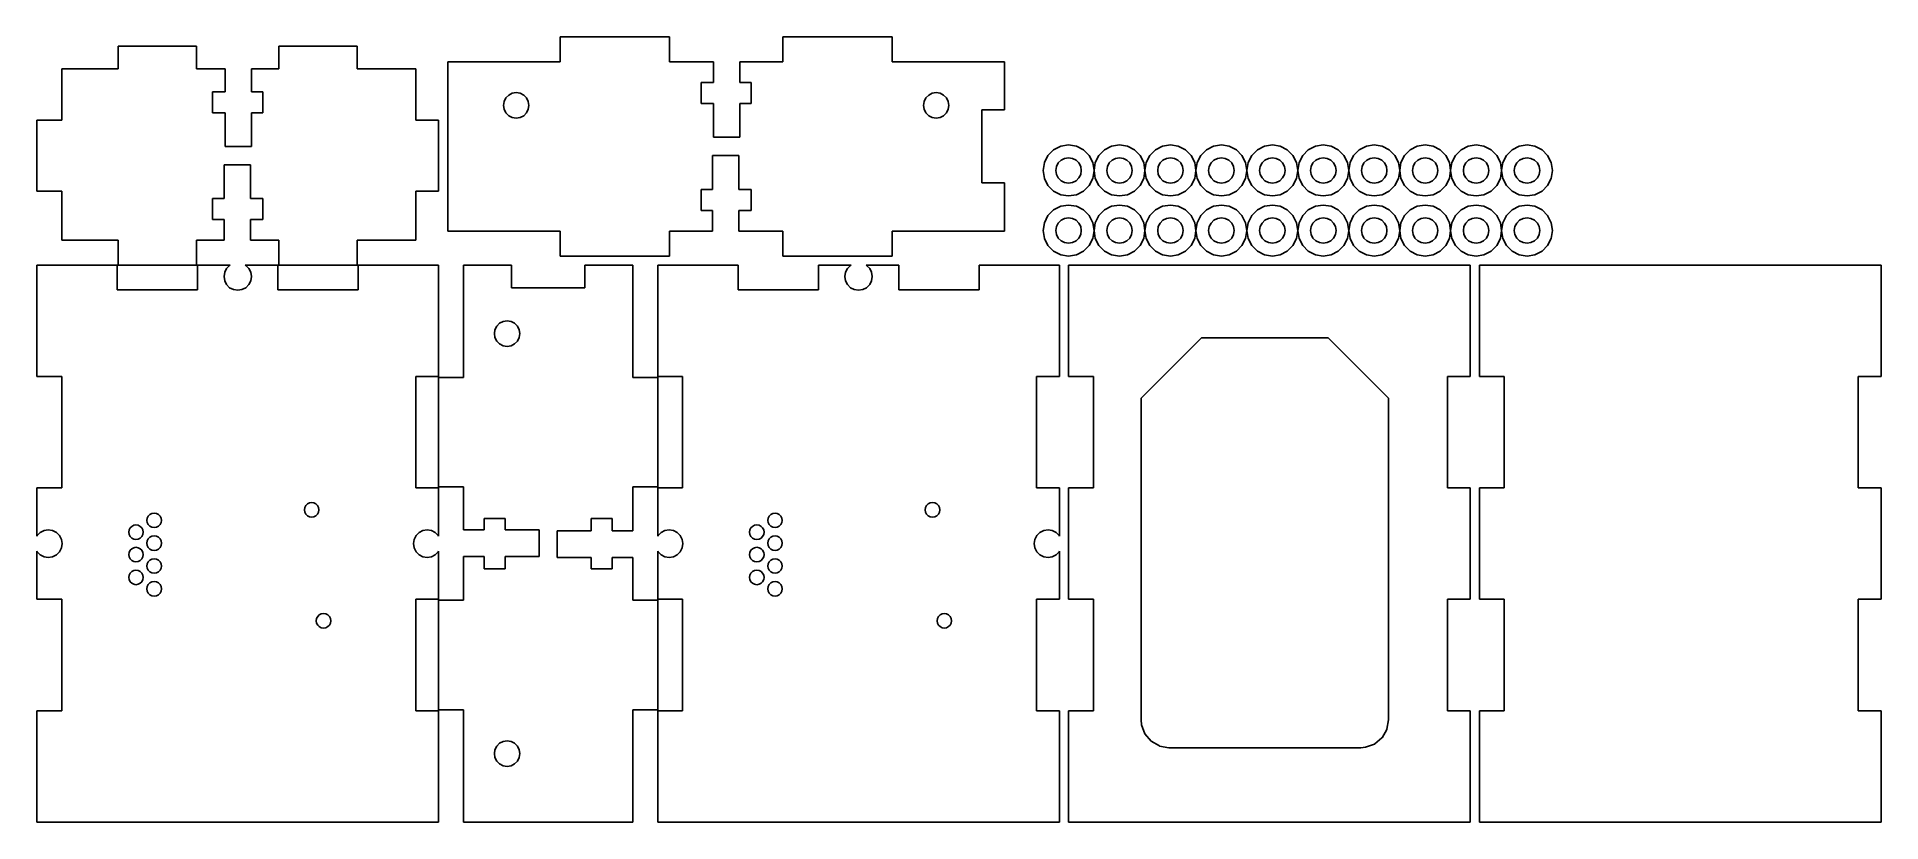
# Model space of a CAD drawing. Header units: metres. Extents: x 0 to 202, y 0 to 86.
import ezdxf

# ---------------------------------------------------------------- set-up
doc = ezdxf.new("R2010")
doc.units = ezdxf.units.M

msp = doc.modelspace()

# ---------------------------------------------------------------- linework, layer by layer
for p, q in [((17.49, 85), (8.91, 85)), ((8.91, 85), (8.91, 82.5)), ((17.49, 82.5), (17.49, 85)), ((35.09, 85), (26.51, 85)), ((26.51, 85), (26.51, 82.5)), ((35.09, 82.5), (35.09, 85)), ((69.29, 86), (57.31, 86)), ((57.31, 86), (57.31, 83.28)), ((69.29, 83.28), (69.29, 86)), ((93.69, 86), (81.71, 86)), ((81.71, 86), (81.71, 83.28)), ((93.69, 83.28), (93.69, 86)), ((57.31, 83.28), (45, 83.28)), ((45, 83.28), (45, 64.72)), ((74.105, 83.28), (69.29, 83.28)), ((74.105, 81), (74.105, 83.28)), ((81.71, 83.28), (77.005, 83.28)), ((77.005, 83.28), (77.005, 81)), ((106, 83.28), (93.69, 83.28)), ((106, 78), (106, 83.28)), ((8.91, 82.5), (2.72, 82.5)), ((2.72, 82.5), (2.72, 76.89)), ((20.605, 82.5), (17.49, 82.5)), ((20.605, 80), (20.605, 82.5)), ((26.51, 82.5), (23.505, 82.5)), ((23.505, 82.5), (23.505, 80)), ((41.5, 82.5), (35.09, 82.5)), ((41.5, 76.89), (41.5, 82.5)), ((72.75, 78.7), (72.75, 81)), ((72.75, 81), (74.105, 81)), ((77.005, 81), (78.25, 81)), ((78.25, 81), (78.25, 78.7)), ((19.25, 77.7), (19.25, 80)), ((19.25, 80), (20.605, 80)), ((23.505, 80), (24.75, 80)), ((24.75, 80), (24.75, 77.7)), ((51.105, 78.5), (51.1733, 78.9311)), ((51.1733, 78.9311), (51.3714, 79.32)), ((51.3714, 79.32), (51.68, 79.6286)), ((51.68, 79.6286), (52.0689, 79.8267)), ((52.0689, 79.8267), (52.5, 79.895)), ((52.5, 79.895), (52.9311, 79.8267)), ((52.9311, 79.8267), (53.32, 79.6286)), ((53.32, 79.6286), (53.6286, 79.32)), ((53.6286, 79.32), (53.8267, 78.9311)), ((53.8267, 78.9311), (53.895, 78.5)), ((97.105, 78.5), (97.1733, 78.9311)), ((97.1733, 78.9311), (97.3714, 79.32)), ((97.3714, 79.32), (97.68, 79.6286)), ((97.68, 79.6286), (98.0689, 79.8267)), ((98.0689, 79.8267), (98.5, 79.895)), ((98.5, 79.895), (98.9311, 79.8267)), ((98.9311, 79.8267), (99.32, 79.6286)), ((99.32, 79.6286), (99.6286, 79.32)), ((99.6286, 79.32), (99.8267, 78.9311)), ((99.8267, 78.9311), (99.895, 78.5)), ((2.72, 76.89), (0, 76.89)), ((0, 76.89), (0, 69.11)), ((20.605, 77.7), (19.25, 77.7)), ((20.605, 74), (20.605, 77.7)), ((24.75, 77.7), (23.505, 77.7)), ((23.505, 77.7), (23.505, 74)), ((44, 76.89), (41.5, 76.89)), ((44, 69.11), (44, 76.89)), ((51.1733, 78.0689), (51.105, 78.5)), ((51.3714, 77.68), (51.1733, 78.0689)), ((51.68, 77.3714), (51.3714, 77.68)), ((52.0689, 77.1733), (51.68, 77.3714)), ((52.5, 77.105), (52.0689, 77.1733)), ((52.9311, 77.1733), (52.5, 77.105)), ((53.32, 77.3714), (52.9311, 77.1733)), ((53.6286, 77.68), (53.32, 77.3714)), ((53.8267, 78.0689), (53.6286, 77.68)), ((53.895, 78.5), (53.8267, 78.0689)), ((74.105, 78.7), (72.75, 78.7)), ((74.105, 75), (74.105, 78.7)), ((78.25, 78.7), (77.005, 78.7)), ((77.005, 78.7), (77.005, 75)), ((97.1733, 78.0689), (97.105, 78.5)), ((97.3714, 77.68), (97.1733, 78.0689)), ((97.68, 77.3714), (97.3714, 77.68)), ((98.0689, 77.1733), (97.68, 77.3714)), ((98.5, 77.105), (98.0689, 77.1733)), ((98.9311, 77.1733), (98.5, 77.105)), ((99.32, 77.3714), (98.9311, 77.1733)), ((99.6286, 77.68), (99.32, 77.3714)), ((99.8267, 78.0689), (99.6286, 77.68)), ((99.895, 78.5), (99.8267, 78.0689)), ((103.5, 70), (103.5, 78)), ((103.5, 78), (106, 78)), ((77.005, 75), (74.105, 75)), ((23.505, 74), (20.605, 74)), ((73.995, 69.3), (73.995, 73)), ((73.995, 73), (76.895, 73)), ((76.895, 73), (76.895, 69.3)), ((110.743, 73.0099), (110.347, 72.2321)), ((111.36, 73.6272), (110.743, 73.0099)), ((112.138, 74.0234), (111.36, 73.6272)), ((113, 74.16), (112.138, 74.0234)), ((112.569, 72.6967), (113, 72.765)), ((113.862, 74.0234), (113, 74.16)), ((113, 72.765), (113.431, 72.6967)), ((114.64, 73.6272), (113.862, 74.0234)), ((115.257, 73.0099), (114.64, 73.6272)), ((115.653, 72.2321), (115.257, 73.0099)), ((116.323, 73.0099), (115.927, 72.2321)), ((116.94, 73.6272), (116.323, 73.0099)), ((117.718, 74.0234), (116.94, 73.6272)), ((118.58, 74.16), (117.718, 74.0234)), ((118.149, 72.6967), (118.58, 72.765)), ((119.442, 74.0234), (118.58, 74.16)), ((118.58, 72.765), (119.011, 72.6967)), ((120.22, 73.6272), (119.442, 74.0234)), ((120.837, 73.0099), (120.22, 73.6272)), ((121.233, 72.2321), (120.837, 73.0099)), ((121.903, 73.0099), (121.507, 72.2321)), ((122.52, 73.6272), (121.903, 73.0099)), ((123.298, 74.0234), (122.52, 73.6272)), ((124.16, 74.16), (123.298, 74.0234)), ((123.729, 72.6967), (124.16, 72.765)), ((125.022, 74.0234), (124.16, 74.16)), ((124.16, 72.765), (124.591, 72.6967)), ((125.8, 73.6272), (125.022, 74.0234)), ((126.417, 73.0099), (125.8, 73.6272)), ((126.813, 72.2321), (126.417, 73.0099)), ((127.483, 73.0099), (127.087, 72.2321)), ((128.1, 73.6272), (127.483, 73.0099)), ((128.878, 74.0234), (128.1, 73.6272)), ((129.74, 74.16), (128.878, 74.0234)), ((129.309, 72.6967), (129.74, 72.765)), ((130.602, 74.0234), (129.74, 74.16)), ((129.74, 72.765), (130.171, 72.6967)), ((131.38, 73.6272), (130.602, 74.0234)), ((131.997, 73.0099), (131.38, 73.6272)), ((132.393, 72.2321), (131.997, 73.0099)), ((133.063, 73.0099), (132.667, 72.2321)), ((133.68, 73.6272), (133.063, 73.0099)), ((134.458, 74.0234), (133.68, 73.6272)), ((135.32, 74.16), (134.458, 74.0234)), ((134.889, 72.6967), (135.32, 72.765)), ((136.182, 74.0234), (135.32, 74.16)), ((135.32, 72.765), (135.751, 72.6967)), ((136.96, 73.6272), (136.182, 74.0234)), ((137.577, 73.0099), (136.96, 73.6272)), ((137.973, 72.2321), (137.577, 73.0099)), ((138.643, 73.0099), (138.247, 72.2321)), ((139.26, 73.6272), (138.643, 73.0099)), ((140.038, 74.0234), (139.26, 73.6272)), ((140.9, 74.16), (140.038, 74.0234)), ((140.469, 72.6967), (140.9, 72.765)), ((141.762, 74.0234), (140.9, 74.16)), ((140.9, 72.765), (141.331, 72.6967)), ((142.54, 73.6272), (141.762, 74.0234)), ((143.157, 73.0099), (142.54, 73.6272)), ((143.553, 72.2321), (143.157, 73.0099)), ((144.223, 73.0099), (143.827, 72.2321)), ((144.84, 73.6272), (144.223, 73.0099)), ((145.618, 74.0234), (144.84, 73.6272)), ((146.48, 74.16), (145.618, 74.0234)), ((146.049, 72.6967), (146.48, 72.765)), ((147.342, 74.0234), (146.48, 74.16)), ((146.48, 72.765), (146.911, 72.6967)), ((148.12, 73.6272), (147.342, 74.0234)), ((148.737, 73.0099), (148.12, 73.6272)), ((149.133, 72.2321), (148.737, 73.0099)), ((149.803, 73.0099), (149.407, 72.2321)), ((150.42, 73.6272), (149.803, 73.0099)), ((151.198, 74.0234), (150.42, 73.6272)), ((152.06, 74.16), (151.198, 74.0234)), ((151.629, 72.6967), (152.06, 72.765)), ((152.922, 74.0234), (152.06, 74.16)), ((152.06, 72.765), (152.491, 72.6967)), ((153.7, 73.6272), (152.922, 74.0234)), ((154.317, 73.0099), (153.7, 73.6272)), ((154.713, 72.2321), (154.317, 73.0099)), ((155.383, 73.0099), (154.987, 72.2321)), ((156, 73.6272), (155.383, 73.0099)), ((156.778, 74.0234), (156, 73.6272)), ((157.64, 74.16), (156.778, 74.0234)), ((157.209, 72.6967), (157.64, 72.765)), ((158.502, 74.0234), (157.64, 74.16)), ((157.64, 72.765), (158.071, 72.6967)), ((159.28, 73.6272), (158.502, 74.0234)), ((159.897, 73.0099), (159.28, 73.6272)), ((160.293, 72.2321), (159.897, 73.0099)), ((160.963, 73.0099), (160.567, 72.2321)), ((161.58, 73.6272), (160.963, 73.0099)), ((162.358, 74.0234), (161.58, 73.6272)), ((163.22, 74.16), (162.358, 74.0234)), ((162.789, 72.6967), (163.22, 72.765)), ((164.082, 74.0234), (163.22, 74.16)), ((163.22, 72.765), (163.651, 72.6967)), ((164.86, 73.6272), (164.082, 74.0234)), ((165.477, 73.0099), (164.86, 73.6272)), ((165.873, 72.2321), (165.477, 73.0099)), ((20.495, 68.3), (20.495, 72)), ((20.495, 72), (23.395, 72)), ((23.395, 72), (23.395, 68.3)), ((110.347, 72.2321), (110.21, 71.37)), ((110.21, 71.37), (110.347, 70.5078)), ((111.605, 71.37), (111.673, 71.8011)), ((111.673, 70.9389), (111.605, 71.37)), ((111.673, 71.8011), (111.871, 72.19)), ((111.871, 70.55), (111.673, 70.9389)), ((111.871, 72.19), (112.18, 72.4986)), ((112.18, 72.4986), (112.569, 72.6967)), ((113.431, 72.6967), (113.82, 72.4986)), ((113.82, 72.4986), (114.129, 72.19)), ((114.129, 72.19), (114.327, 71.8011)), ((114.327, 70.9389), (114.129, 70.55)), ((114.327, 71.8011), (114.395, 71.37)), ((114.395, 71.37), (114.327, 70.9389)), ((115.79, 71.37), (115.653, 72.2321)), ((115.653, 70.5078), (115.79, 71.37)), ((115.927, 72.2321), (115.79, 71.37)), ((115.79, 71.37), (115.927, 70.5078)), ((117.185, 71.37), (117.253, 71.8011)), ((117.253, 70.9389), (117.185, 71.37)), ((117.253, 71.8011), (117.451, 72.19)), ((117.451, 70.55), (117.253, 70.9389)), ((117.451, 72.19), (117.76, 72.4986)), ((117.76, 72.4986), (118.149, 72.6967)), ((119.011, 72.6967), (119.4, 72.4986)), ((119.4, 72.4986), (119.709, 72.19)), ((119.709, 72.19), (119.907, 71.8011)), ((119.907, 70.9389), (119.709, 70.55)), ((119.907, 71.8011), (119.975, 71.37)), ((119.975, 71.37), (119.907, 70.9389)), ((121.37, 71.37), (121.233, 72.2321)), ((121.233, 70.5078), (121.37, 71.37)), ((121.507, 72.2321), (121.37, 71.37)), ((121.37, 71.37), (121.507, 70.5078)), ((122.765, 71.37), (122.833, 71.8011)), ((122.833, 70.9389), (122.765, 71.37)), ((122.833, 71.8011), (123.031, 72.19)), ((123.031, 70.55), (122.833, 70.9389)), ((123.031, 72.19), (123.34, 72.4986)), ((123.34, 72.4986), (123.729, 72.6967)), ((124.591, 72.6967), (124.98, 72.4986)), ((124.98, 72.4986), (125.289, 72.19)), ((125.289, 72.19), (125.487, 71.8011)), ((125.487, 70.9389), (125.289, 70.55)), ((125.487, 71.8011), (125.555, 71.37)), ((125.555, 71.37), (125.487, 70.9389)), ((126.95, 71.37), (126.813, 72.2321)), ((126.813, 70.5078), (126.95, 71.37)), ((127.087, 72.2321), (126.95, 71.37)), ((126.95, 71.37), (127.087, 70.5078)), ((128.345, 71.37), (128.413, 71.8011)), ((128.413, 70.9389), (128.345, 71.37)), ((128.413, 71.8011), (128.611, 72.19)), ((128.611, 70.55), (128.413, 70.9389)), ((128.611, 72.19), (128.92, 72.4986)), ((128.92, 72.4986), (129.309, 72.6967)), ((130.171, 72.6967), (130.56, 72.4986)), ((130.56, 72.4986), (130.869, 72.19)), ((130.869, 72.19), (131.067, 71.8011)), ((131.067, 70.9389), (130.869, 70.55)), ((131.067, 71.8011), (131.135, 71.37)), ((131.135, 71.37), (131.067, 70.9389)), ((132.53, 71.37), (132.393, 72.2321)), ((132.393, 70.5078), (132.53, 71.37)), ((132.667, 72.2321), (132.53, 71.37)), ((132.53, 71.37), (132.667, 70.5078)), ((133.925, 71.37), (133.993, 71.8011)), ((133.993, 70.9389), (133.925, 71.37)), ((133.993, 71.8011), (134.191, 72.19)), ((134.191, 70.55), (133.993, 70.9389)), ((134.191, 72.19), (134.5, 72.4986)), ((134.5, 72.4986), (134.889, 72.6967)), ((135.751, 72.6967), (136.14, 72.4986)), ((136.14, 72.4986), (136.449, 72.19)), ((136.449, 72.19), (136.647, 71.8011)), ((136.647, 70.9389), (136.449, 70.55)), ((136.647, 71.8011), (136.715, 71.37)), ((136.715, 71.37), (136.647, 70.9389)), ((138.11, 71.37), (137.973, 72.2321)), ((137.973, 70.5078), (138.11, 71.37)), ((138.247, 72.2321), (138.11, 71.37)), ((138.11, 71.37), (138.247, 70.5078)), ((139.505, 71.37), (139.573, 71.8011)), ((139.573, 70.9389), (139.505, 71.37)), ((139.573, 71.8011), (139.771, 72.19)), ((139.771, 70.55), (139.573, 70.9389)), ((139.771, 72.19), (140.08, 72.4986)), ((140.08, 72.4986), (140.469, 72.6967)), ((141.331, 72.6967), (141.72, 72.4986)), ((141.72, 72.4986), (142.029, 72.19)), ((142.029, 72.19), (142.227, 71.8011)), ((142.227, 70.9389), (142.029, 70.55)), ((142.227, 71.8011), (142.295, 71.37)), ((142.295, 71.37), (142.227, 70.9389)), ((143.69, 71.37), (143.553, 72.2321)), ((143.553, 70.5078), (143.69, 71.37)), ((143.827, 72.2321), (143.69, 71.37)), ((143.69, 71.37), (143.827, 70.5078)), ((145.085, 71.37), (145.153, 71.8011)), ((145.153, 70.9389), (145.085, 71.37)), ((145.153, 71.8011), (145.351, 72.19)), ((145.351, 70.55), (145.153, 70.9389)), ((145.351, 72.19), (145.66, 72.4986)), ((145.66, 72.4986), (146.049, 72.6967)), ((146.911, 72.6967), (147.3, 72.4986)), ((147.3, 72.4986), (147.609, 72.19)), ((147.609, 72.19), (147.807, 71.8011)), ((147.807, 70.9389), (147.609, 70.55)), ((147.807, 71.8011), (147.875, 71.37)), ((147.875, 71.37), (147.807, 70.9389)), ((149.27, 71.37), (149.133, 72.2321)), ((149.133, 70.5078), (149.27, 71.37)), ((149.407, 72.2321), (149.27, 71.37)), ((149.27, 71.37), (149.407, 70.5078)), ((150.665, 71.37), (150.733, 71.8011)), ((150.733, 70.9389), (150.665, 71.37)), ((150.733, 71.8011), (150.931, 72.19)), ((150.931, 70.55), (150.733, 70.9389)), ((150.931, 72.19), (151.24, 72.4986)), ((151.24, 72.4986), (151.629, 72.6967)), ((152.491, 72.6967), (152.88, 72.4986)), ((152.88, 72.4986), (153.189, 72.19)), ((153.189, 72.19), (153.387, 71.8011)), ((153.387, 70.9389), (153.189, 70.55)), ((153.387, 71.8011), (153.455, 71.37)), ((153.455, 71.37), (153.387, 70.9389)), ((154.85, 71.37), (154.713, 72.2321)), ((154.713, 70.5078), (154.85, 71.37)), ((154.987, 72.2321), (154.85, 71.37)), ((154.85, 71.37), (154.987, 70.5078)), ((156.245, 71.37), (156.313, 71.8011)), ((156.313, 70.9389), (156.245, 71.37)), ((156.313, 71.8011), (156.511, 72.19)), ((156.511, 70.55), (156.313, 70.9389)), ((156.511, 72.19), (156.82, 72.4986)), ((156.82, 72.4986), (157.209, 72.6967)), ((158.071, 72.6967), (158.46, 72.4986)), ((158.46, 72.4986), (158.769, 72.19)), ((158.769, 72.19), (158.967, 71.8011)), ((158.967, 70.9389), (158.769, 70.55)), ((158.967, 71.8011), (159.035, 71.37)), ((159.035, 71.37), (158.967, 70.9389)), ((160.43, 71.37), (160.293, 72.2321)), ((160.293, 70.5078), (160.43, 71.37)), ((160.567, 72.2321), (160.43, 71.37)), ((160.43, 71.37), (160.567, 70.5078)), ((161.825, 71.37), (161.893, 71.8011)), ((161.893, 70.9389), (161.825, 71.37)), ((161.893, 71.8011), (162.091, 72.19)), ((162.091, 70.55), (161.893, 70.9389)), ((162.091, 72.19), (162.4, 72.4986)), ((162.4, 72.4986), (162.789, 72.6967)), ((163.651, 72.6967), (164.04, 72.4986)), ((164.04, 72.4986), (164.349, 72.19)), ((164.349, 72.19), (164.547, 71.8011)), ((164.547, 70.9389), (164.349, 70.55)), ((164.547, 71.8011), (164.615, 71.37)), ((164.615, 71.37), (164.547, 70.9389)), ((166.01, 71.37), (165.873, 72.2321)), ((165.873, 70.5078), (166.01, 71.37)), ((0, 69.11), (2.72, 69.11)), ((2.72, 69.11), (2.72, 63.72)), ((41.5, 63.72), (41.5, 69.11)), ((41.5, 69.11), (44, 69.11)), ((72.75, 67), (72.75, 69.3)), ((72.75, 69.3), (73.995, 69.3)), ((76.895, 69.3), (78.25, 69.3)), ((78.25, 69.3), (78.25, 67)), ((106, 70), (103.5, 70)), ((106, 64.72), (106, 70)), ((110.347, 70.5078), (110.743, 69.7301)), ((110.743, 69.7301), (111.36, 69.1128)), ((111.36, 69.1128), (112.138, 68.7166)), ((112.18, 70.2414), (111.871, 70.55)), ((112.138, 68.7166), (113, 68.58)), ((112.569, 70.0433), (112.18, 70.2414)), ((113, 69.975), (112.569, 70.0433)), ((113.431, 70.0433), (113, 69.975)), ((113, 68.58), (113.862, 68.7166)), ((113.82, 70.2414), (113.431, 70.0433)), ((114.129, 70.55), (113.82, 70.2414)), ((113.862, 68.7166), (114.64, 69.1128)), ((114.64, 69.1128), (115.257, 69.7301)), ((115.257, 69.7301), (115.653, 70.5078)), ((115.927, 70.5078), (116.323, 69.7301)), ((116.323, 69.7301), (116.94, 69.1128)), ((116.94, 69.1128), (117.718, 68.7166)), ((117.76, 70.2414), (117.451, 70.55)), ((117.718, 68.7166), (118.58, 68.58)), ((118.149, 70.0433), (117.76, 70.2414)), ((118.58, 69.975), (118.149, 70.0433)), ((119.011, 70.0433), (118.58, 69.975)), ((118.58, 68.58), (119.442, 68.7166)), ((119.4, 70.2414), (119.011, 70.0433)), ((119.709, 70.55), (119.4, 70.2414)), ((119.442, 68.7166), (120.22, 69.1128)), ((120.22, 69.1128), (120.837, 69.7301)), ((120.837, 69.7301), (121.233, 70.5078)), ((121.507, 70.5078), (121.903, 69.7301)), ((121.903, 69.7301), (122.52, 69.1128)), ((122.52, 69.1128), (123.298, 68.7166)), ((123.34, 70.2414), (123.031, 70.55)), ((123.298, 68.7166), (124.16, 68.58)), ((123.729, 70.0433), (123.34, 70.2414)), ((124.16, 69.975), (123.729, 70.0433)), ((124.591, 70.0433), (124.16, 69.975)), ((124.16, 68.58), (125.022, 68.7166)), ((124.98, 70.2414), (124.591, 70.0433)), ((125.289, 70.55), (124.98, 70.2414)), ((125.022, 68.7166), (125.8, 69.1128)), ((125.8, 69.1128), (126.417, 69.7301)), ((126.417, 69.7301), (126.813, 70.5078)), ((127.087, 70.5078), (127.483, 69.7301)), ((127.483, 69.7301), (128.1, 69.1128)), ((128.1, 69.1128), (128.878, 68.7166)), ((128.92, 70.2414), (128.611, 70.55)), ((128.878, 68.7166), (129.74, 68.58)), ((129.309, 70.0433), (128.92, 70.2414)), ((129.74, 69.975), (129.309, 70.0433)), ((130.171, 70.0433), (129.74, 69.975)), ((129.74, 68.58), (130.602, 68.7166)), ((130.56, 70.2414), (130.171, 70.0433)), ((130.869, 70.55), (130.56, 70.2414)), ((130.602, 68.7166), (131.38, 69.1128)), ((131.38, 69.1128), (131.997, 69.7301)), ((131.997, 69.7301), (132.393, 70.5078)), ((132.667, 70.5078), (133.063, 69.7301)), ((133.063, 69.7301), (133.68, 69.1128)), ((133.68, 69.1128), (134.458, 68.7166)), ((134.5, 70.2414), (134.191, 70.55)), ((134.458, 68.7166), (135.32, 68.58)), ((134.889, 70.0433), (134.5, 70.2414)), ((135.32, 69.975), (134.889, 70.0433)), ((135.751, 70.0433), (135.32, 69.975)), ((135.32, 68.58), (136.182, 68.7166)), ((136.14, 70.2414), (135.751, 70.0433)), ((136.449, 70.55), (136.14, 70.2414)), ((136.182, 68.7166), (136.96, 69.1128)), ((136.96, 69.1128), (137.577, 69.7301)), ((137.577, 69.7301), (137.973, 70.5078)), ((138.247, 70.5078), (138.643, 69.7301)), ((138.643, 69.7301), (139.26, 69.1128)), ((139.26, 69.1128), (140.038, 68.7166)), ((140.08, 70.2414), (139.771, 70.55)), ((140.038, 68.7166), (140.9, 68.58)), ((140.469, 70.0433), (140.08, 70.2414)), ((140.9, 69.975), (140.469, 70.0433)), ((141.331, 70.0433), (140.9, 69.975)), ((140.9, 68.58), (141.762, 68.7166)), ((141.72, 70.2414), (141.331, 70.0433)), ((142.029, 70.55), (141.72, 70.2414)), ((141.762, 68.7166), (142.54, 69.1128)), ((142.54, 69.1128), (143.157, 69.7301)), ((143.157, 69.7301), (143.553, 70.5078)), ((143.827, 70.5078), (144.223, 69.7301)), ((144.223, 69.7301), (144.84, 69.1128)), ((144.84, 69.1128), (145.618, 68.7166)), ((145.66, 70.2414), (145.351, 70.55)), ((145.618, 68.7166), (146.48, 68.58)), ((146.049, 70.0433), (145.66, 70.2414)), ((146.48, 69.975), (146.049, 70.0433)), ((146.911, 70.0433), (146.48, 69.975)), ((146.48, 68.58), (147.342, 68.7166)), ((147.3, 70.2414), (146.911, 70.0433)), ((147.609, 70.55), (147.3, 70.2414)), ((147.342, 68.7166), (148.12, 69.1128)), ((148.12, 69.1128), (148.737, 69.7301)), ((148.737, 69.7301), (149.133, 70.5078)), ((149.407, 70.5078), (149.803, 69.7301)), ((149.803, 69.7301), (150.42, 69.1128)), ((150.42, 69.1128), (151.198, 68.7166)), ((151.24, 70.2414), (150.931, 70.55)), ((151.198, 68.7166), (152.06, 68.58)), ((151.629, 70.0433), (151.24, 70.2414)), ((152.06, 69.975), (151.629, 70.0433)), ((152.491, 70.0433), (152.06, 69.975)), ((152.06, 68.58), (152.922, 68.7166)), ((152.88, 70.2414), (152.491, 70.0433)), ((153.189, 70.55), (152.88, 70.2414)), ((152.922, 68.7166), (153.7, 69.1128)), ((153.7, 69.1128), (154.317, 69.7301)), ((154.317, 69.7301), (154.713, 70.5078)), ((154.987, 70.5078), (155.383, 69.7301)), ((155.383, 69.7301), (156, 69.1128)), ((156, 69.1128), (156.778, 68.7166)), ((156.82, 70.2414), (156.511, 70.55)), ((156.778, 68.7166), (157.64, 68.58)), ((157.209, 70.0433), (156.82, 70.2414)), ((157.64, 69.975), (157.209, 70.0433)), ((158.071, 70.0433), (157.64, 69.975)), ((157.64, 68.58), (158.502, 68.7166)), ((158.46, 70.2414), (158.071, 70.0433)), ((158.769, 70.55), (158.46, 70.2414)), ((158.502, 68.7166), (159.28, 69.1128)), ((159.28, 69.1128), (159.897, 69.7301)), ((159.897, 69.7301), (160.293, 70.5078)), ((160.567, 70.5078), (160.963, 69.7301)), ((160.963, 69.7301), (161.58, 69.1128)), ((161.58, 69.1128), (162.358, 68.7166)), ((162.4, 70.2414), (162.091, 70.55)), ((162.358, 68.7166), (163.22, 68.58)), ((162.789, 70.0433), (162.4, 70.2414)), ((163.22, 69.975), (162.789, 70.0433)), ((163.651, 70.0433), (163.22, 69.975)), ((163.22, 68.58), (164.082, 68.7166)), ((164.04, 70.2414), (163.651, 70.0433)), ((164.349, 70.55), (164.04, 70.2414)), ((164.082, 68.7166), (164.86, 69.1128)), ((164.86, 69.1128), (165.477, 69.7301)), ((165.477, 69.7301), (165.873, 70.5078)), ((19.25, 66), (19.25, 68.3)), ((19.25, 68.3), (20.495, 68.3)), ((23.395, 68.3), (24.75, 68.3)), ((24.75, 68.3), (24.75, 66)), ((73.995, 67), (72.75, 67)), ((73.995, 64.72), (73.995, 67)), ((78.25, 67), (76.895, 67)), ((76.895, 67), (76.895, 64.72)), ((111.36, 67.0471), (110.743, 66.4299)), ((112.138, 67.4435), (111.36, 67.0471)), ((113, 67.58), (112.138, 67.4435)), ((113.862, 67.4435), (113, 67.58)), ((114.64, 67.0471), (113.862, 67.4435)), ((115.257, 66.4299), (114.64, 67.0471)), ((116.94, 67.0471), (116.323, 66.4299)), ((117.718, 67.4435), (116.94, 67.0471)), ((118.58, 67.58), (117.718, 67.4435)), ((119.442, 67.4435), (118.58, 67.58)), ((120.22, 67.0471), (119.442, 67.4435)), ((120.837, 66.4299), (120.22, 67.0471)), ((122.52, 67.0471), (121.903, 66.4299)), ((123.298, 67.4435), (122.52, 67.0471)), ((124.16, 67.58), (123.298, 67.4435)), ((125.022, 67.4435), (124.16, 67.58)), ((125.8, 67.0471), (125.022, 67.4435)), ((126.417, 66.4299), (125.8, 67.0471)), ((128.1, 67.0471), (127.483, 66.4299)), ((128.878, 67.4435), (128.1, 67.0471)), ((129.74, 67.58), (128.878, 67.4435)), ((130.602, 67.4435), (129.74, 67.58)), ((131.38, 67.0471), (130.602, 67.4435)), ((131.997, 66.4299), (131.38, 67.0471)), ((133.68, 67.0471), (133.063, 66.4299)), ((134.458, 67.4435), (133.68, 67.0471)), ((135.32, 67.58), (134.458, 67.4435)), ((136.182, 67.4435), (135.32, 67.58)), ((136.96, 67.0471), (136.182, 67.4435)), ((137.577, 66.4299), (136.96, 67.0471)), ((139.26, 67.0471), (138.643, 66.4299)), ((140.038, 67.4435), (139.26, 67.0471)), ((140.9, 67.58), (140.038, 67.4435)), ((141.762, 67.4435), (140.9, 67.58)), ((142.54, 67.0471), (141.762, 67.4435)), ((143.157, 66.4299), (142.54, 67.0471)), ((144.84, 67.0471), (144.223, 66.4299)), ((145.618, 67.4435), (144.84, 67.0471)), ((146.48, 67.58), (145.618, 67.4435)), ((147.342, 67.4435), (146.48, 67.58)), ((148.12, 67.0471), (147.342, 67.4435)), ((148.737, 66.4299), (148.12, 67.0471)), ((150.42, 67.0471), (149.803, 66.4299)), ((151.198, 67.4435), (150.42, 67.0471)), ((152.06, 67.58), (151.198, 67.4435)), ((152.922, 67.4435), (152.06, 67.58)), ((153.7, 67.0471), (152.922, 67.4435)), ((154.317, 66.4299), (153.7, 67.0471)), ((156, 67.0471), (155.383, 66.4299)), ((156.778, 67.4435), (156, 67.0471)), ((157.64, 67.58), (156.778, 67.4435)), ((158.502, 67.4435), (157.64, 67.58)), ((159.28, 67.0471), (158.502, 67.4435)), ((159.897, 66.4299), (159.28, 67.0471)), ((161.58, 67.0471), (160.963, 66.4299)), ((162.358, 67.4435), (161.58, 67.0471)), ((163.22, 67.58), (162.358, 67.4435)), ((164.082, 67.4435), (163.22, 67.58)), ((164.86, 67.0471), (164.082, 67.4435)), ((165.477, 66.4299), (164.86, 67.0471)), ((20.495, 66), (19.25, 66)), ((20.495, 63.72), (20.495, 66)), ((24.75, 66), (23.395, 66)), ((23.395, 66), (23.395, 63.72)), ((45, 64.72), (57.31, 64.72)), ((57.31, 64.72), (57.31, 62)), ((69.29, 64.72), (73.995, 64.72)), ((69.29, 62), (69.29, 64.72)), ((76.895, 64.72), (81.71, 64.72)), ((81.71, 64.72), (81.71, 62)), ((93.69, 62), (93.69, 64.72)), ((93.69, 64.72), (106, 64.72)), ((110.347, 65.6522), (110.21, 64.79)), ((110.21, 64.79), (110.347, 63.9278)), ((110.743, 66.4299), (110.347, 65.6522)), ((111.605, 64.79), (111.673, 65.2211)), ((111.673, 64.3589), (111.605, 64.79)), ((111.673, 65.2211), (111.871, 65.61)), ((111.871, 65.61), (112.18, 65.9186)), ((112.18, 65.9186), (112.569, 66.1167)), ((112.569, 66.1167), (113, 66.185)), ((113, 66.185), (113.431, 66.1167)), ((113.431, 66.1167), (113.82, 65.9186)), ((113.82, 65.9186), (114.129, 65.61)), ((114.129, 65.61), (114.327, 65.2211)), ((114.327, 65.2211), (114.395, 64.79)), ((114.395, 64.79), (114.327, 64.3589)), ((115.653, 65.6522), (115.257, 66.4299)), ((115.79, 64.79), (115.653, 65.6522)), ((115.653, 63.9278), (115.79, 64.79)), ((115.927, 65.6522), (115.79, 64.79)), ((115.79, 64.79), (115.927, 63.9278)), ((116.323, 66.4299), (115.927, 65.6522)), ((117.185, 64.79), (117.253, 65.2211)), ((117.253, 64.3589), (117.185, 64.79)), ((117.253, 65.2211), (117.451, 65.61)), ((117.451, 65.61), (117.76, 65.9186)), ((117.76, 65.9186), (118.149, 66.1167)), ((118.149, 66.1167), (118.58, 66.185)), ((118.58, 66.185), (119.011, 66.1167)), ((119.011, 66.1167), (119.4, 65.9186)), ((119.4, 65.9186), (119.709, 65.61)), ((119.709, 65.61), (119.907, 65.2211)), ((119.907, 65.2211), (119.975, 64.79)), ((119.975, 64.79), (119.907, 64.3589)), ((121.233, 65.6522), (120.837, 66.4299)), ((121.37, 64.79), (121.233, 65.6522)), ((121.233, 63.9278), (121.37, 64.79)), ((121.507, 65.6522), (121.37, 64.79)), ((121.37, 64.79), (121.507, 63.9278)), ((121.903, 66.4299), (121.507, 65.6522)), ((122.765, 64.79), (122.833, 65.2211)), ((122.833, 64.3589), (122.765, 64.79)), ((122.833, 65.2211), (123.031, 65.61)), ((123.031, 65.61), (123.34, 65.9186)), ((123.34, 65.9186), (123.729, 66.1167)), ((123.729, 66.1167), (124.16, 66.185)), ((124.16, 66.185), (124.591, 66.1167)), ((124.591, 66.1167), (124.98, 65.9186)), ((124.98, 65.9186), (125.289, 65.61)), ((125.289, 65.61), (125.487, 65.2211)), ((125.487, 65.2211), (125.555, 64.79)), ((125.555, 64.79), (125.487, 64.3589)), ((126.813, 65.6522), (126.417, 66.4299)), ((126.95, 64.79), (126.813, 65.6522)), ((126.813, 63.9278), (126.95, 64.79)), ((127.087, 65.6522), (126.95, 64.79)), ((126.95, 64.79), (127.087, 63.9278)), ((127.483, 66.4299), (127.087, 65.6522)), ((128.345, 64.79), (128.413, 65.2211)), ((128.413, 64.3589), (128.345, 64.79)), ((128.413, 65.2211), (128.611, 65.61)), ((128.611, 65.61), (128.92, 65.9186)), ((128.92, 65.9186), (129.309, 66.1167)), ((129.309, 66.1167), (129.74, 66.185)), ((129.74, 66.185), (130.171, 66.1167)), ((130.171, 66.1167), (130.56, 65.9186)), ((130.56, 65.9186), (130.869, 65.61)), ((130.869, 65.61), (131.067, 65.2211)), ((131.067, 65.2211), (131.135, 64.79)), ((131.135, 64.79), (131.067, 64.3589)), ((132.393, 65.6522), (131.997, 66.4299)), ((132.53, 64.79), (132.393, 65.6522)), ((132.393, 63.9278), (132.53, 64.79)), ((132.667, 65.6522), (132.53, 64.79)), ((132.53, 64.79), (132.667, 63.9278)), ((133.063, 66.4299), (132.667, 65.6522)), ((133.925, 64.79), (133.993, 65.2211)), ((133.993, 64.3589), (133.925, 64.79)), ((133.993, 65.2211), (134.191, 65.61)), ((134.191, 65.61), (134.5, 65.9186)), ((134.5, 65.9186), (134.889, 66.1167)), ((134.889, 66.1167), (135.32, 66.185)), ((135.32, 66.185), (135.751, 66.1167)), ((135.751, 66.1167), (136.14, 65.9186)), ((136.14, 65.9186), (136.449, 65.61)), ((136.449, 65.61), (136.647, 65.2211)), ((136.647, 65.2211), (136.715, 64.79)), ((136.715, 64.79), (136.647, 64.3589)), ((137.973, 65.6522), (137.577, 66.4299)), ((138.11, 64.79), (137.973, 65.6522)), ((137.973, 63.9278), (138.11, 64.79)), ((138.247, 65.6522), (138.11, 64.79)), ((138.11, 64.79), (138.247, 63.9278)), ((138.643, 66.4299), (138.247, 65.6522)), ((139.505, 64.79), (139.573, 65.2211)), ((139.573, 64.3589), (139.505, 64.79)), ((139.573, 65.2211), (139.771, 65.61)), ((139.771, 65.61), (140.08, 65.9186)), ((140.08, 65.9186), (140.469, 66.1167)), ((140.469, 66.1167), (140.9, 66.185)), ((140.9, 66.185), (141.331, 66.1167)), ((141.331, 66.1167), (141.72, 65.9186)), ((141.72, 65.9186), (142.029, 65.61)), ((142.029, 65.61), (142.227, 65.2211)), ((142.227, 65.2211), (142.295, 64.79)), ((142.295, 64.79), (142.227, 64.3589)), ((143.553, 65.6522), (143.157, 66.4299)), ((143.69, 64.79), (143.553, 65.6522)), ((143.553, 63.9278), (143.69, 64.79)), ((143.827, 65.6522), (143.69, 64.79)), ((143.69, 64.79), (143.827, 63.9278)), ((144.223, 66.4299), (143.827, 65.6522)), ((145.085, 64.79), (145.153, 65.2211)), ((145.153, 64.3589), (145.085, 64.79)), ((145.153, 65.2211), (145.351, 65.61)), ((145.351, 65.61), (145.66, 65.9186)), ((145.66, 65.9186), (146.049, 66.1167)), ((146.049, 66.1167), (146.48, 66.185)), ((146.48, 66.185), (146.911, 66.1167)), ((146.911, 66.1167), (147.3, 65.9186)), ((147.3, 65.9186), (147.609, 65.61)), ((147.609, 65.61), (147.807, 65.2211)), ((147.807, 65.2211), (147.875, 64.79)), ((147.875, 64.79), (147.807, 64.3589)), ((149.133, 65.6522), (148.737, 66.4299)), ((149.27, 64.79), (149.133, 65.6522)), ((149.133, 63.9278), (149.27, 64.79)), ((149.407, 65.6522), (149.27, 64.79)), ((149.27, 64.79), (149.407, 63.9278)), ((149.803, 66.4299), (149.407, 65.6522)), ((150.665, 64.79), (150.733, 65.2211)), ((150.733, 64.3589), (150.665, 64.79)), ((150.733, 65.2211), (150.931, 65.61)), ((150.931, 65.61), (151.24, 65.9186)), ((151.24, 65.9186), (151.629, 66.1167)), ((151.629, 66.1167), (152.06, 66.185)), ((152.06, 66.185), (152.491, 66.1167)), ((152.491, 66.1167), (152.88, 65.9186)), ((152.88, 65.9186), (153.189, 65.61)), ((153.189, 65.61), (153.387, 65.2211)), ((153.387, 65.2211), (153.455, 64.79)), ((153.455, 64.79), (153.387, 64.3589)), ((154.713, 65.6522), (154.317, 66.4299)), ((154.85, 64.79), (154.713, 65.6522)), ((154.713, 63.9278), (154.85, 64.79)), ((154.987, 65.6522), (154.85, 64.79)), ((154.85, 64.79), (154.987, 63.9278)), ((155.383, 66.4299), (154.987, 65.6522)), ((156.245, 64.79), (156.313, 65.2211)), ((156.313, 64.3589), (156.245, 64.79)), ((156.313, 65.2211), (156.511, 65.61)), ((156.511, 65.61), (156.82, 65.9186)), ((156.82, 65.9186), (157.209, 66.1167)), ((157.209, 66.1167), (157.64, 66.185)), ((157.64, 66.185), (158.071, 66.1167)), ((158.071, 66.1167), (158.46, 65.9186)), ((158.46, 65.9186), (158.769, 65.61)), ((158.769, 65.61), (158.967, 65.2211)), ((158.967, 65.2211), (159.035, 64.79)), ((159.035, 64.79), (158.967, 64.3589)), ((160.293, 65.6522), (159.897, 66.4299)), ((160.43, 64.79), (160.293, 65.6522)), ((160.293, 63.9278), (160.43, 64.79)), ((160.567, 65.6522), (160.43, 64.79)), ((160.43, 64.79), (160.567, 63.9278)), ((160.963, 66.4299), (160.567, 65.6522)), ((161.825, 64.79), (161.893, 65.2211)), ((161.893, 64.3589), (161.825, 64.79)), ((161.893, 65.2211), (162.091, 65.61)), ((162.091, 65.61), (162.4, 65.9186)), ((162.4, 65.9186), (162.789, 66.1167)), ((162.789, 66.1167), (163.22, 66.185)), ((163.22, 66.185), (163.651, 66.1167)), ((163.651, 66.1167), (164.04, 65.9186)), ((164.04, 65.9186), (164.349, 65.61)), ((164.349, 65.61), (164.547, 65.2211)), ((164.547, 65.2211), (164.615, 64.79)), ((164.615, 64.79), (164.547, 64.3589)), ((165.873, 65.6522), (165.477, 66.4299)), ((166.01, 64.79), (165.873, 65.6522)), ((165.873, 63.9278), (166.01, 64.79)), ((2.72, 63.72), (8.91, 63.72)), ((8.91, 63.72), (8.91, 61)), ((17.49, 63.72), (20.495, 63.72)), ((17.49, 61), (17.49, 63.72)), ((23.395, 63.72), (26.51, 63.72)), ((26.51, 63.72), (26.51, 61)), ((35.09, 61), (35.09, 63.72)), ((35.09, 63.72), (41.5, 63.72)), ((110.347, 63.9278), (110.743, 63.1501)), ((110.743, 63.1501), (111.36, 62.5328)), ((111.871, 63.97), (111.673, 64.3589)), ((112.18, 63.6614), (111.871, 63.97)), ((112.569, 63.4633), (112.18, 63.6614)), ((113, 63.395), (112.569, 63.4633)), ((113.431, 63.4633), (113, 63.395)), ((113.82, 63.6614), (113.431, 63.4633)), ((114.129, 63.97), (113.82, 63.6614)), ((114.327, 64.3589), (114.129, 63.97)), ((114.64, 62.5328), (115.257, 63.1501)), ((115.257, 63.1501), (115.653, 63.9278)), ((115.927, 63.9278), (116.323, 63.1501)), ((116.323, 63.1501), (116.94, 62.5328)), ((117.451, 63.97), (117.253, 64.3589)), ((117.76, 63.6614), (117.451, 63.97)), ((118.149, 63.4633), (117.76, 63.6614)), ((118.58, 63.395), (118.149, 63.4633)), ((119.011, 63.4633), (118.58, 63.395)), ((119.4, 63.6614), (119.011, 63.4633)), ((119.709, 63.97), (119.4, 63.6614)), ((119.907, 64.3589), (119.709, 63.97)), ((120.22, 62.5328), (120.837, 63.1501)), ((120.837, 63.1501), (121.233, 63.9278)), ((121.507, 63.9278), (121.903, 63.1501)), ((121.903, 63.1501), (122.52, 62.5328)), ((123.031, 63.97), (122.833, 64.3589)), ((123.34, 63.6614), (123.031, 63.97)), ((123.729, 63.4633), (123.34, 63.6614)), ((124.16, 63.395), (123.729, 63.4633)), ((124.591, 63.4633), (124.16, 63.395)), ((124.98, 63.6614), (124.591, 63.4633)), ((125.289, 63.97), (124.98, 63.6614)), ((125.487, 64.3589), (125.289, 63.97)), ((125.8, 62.5328), (126.417, 63.1501)), ((126.417, 63.1501), (126.813, 63.9278)), ((127.087, 63.9278), (127.483, 63.1501)), ((127.483, 63.1501), (128.1, 62.5328)), ((128.611, 63.97), (128.413, 64.3589)), ((128.92, 63.6614), (128.611, 63.97)), ((129.309, 63.4633), (128.92, 63.6614)), ((129.74, 63.395), (129.309, 63.4633)), ((130.171, 63.4633), (129.74, 63.395)), ((130.56, 63.6614), (130.171, 63.4633)), ((130.869, 63.97), (130.56, 63.6614)), ((131.067, 64.3589), (130.869, 63.97)), ((131.38, 62.5328), (131.997, 63.1501)), ((131.997, 63.1501), (132.393, 63.9278)), ((132.667, 63.9278), (133.063, 63.1501)), ((133.063, 63.1501), (133.68, 62.5328)), ((134.191, 63.97), (133.993, 64.3589)), ((134.5, 63.6614), (134.191, 63.97)), ((134.889, 63.4633), (134.5, 63.6614)), ((135.32, 63.395), (134.889, 63.4633)), ((135.751, 63.4633), (135.32, 63.395)), ((136.14, 63.6614), (135.751, 63.4633)), ((136.449, 63.97), (136.14, 63.6614)), ((136.647, 64.3589), (136.449, 63.97)), ((136.96, 62.5328), (137.577, 63.1501)), ((137.577, 63.1501), (137.973, 63.9278)), ((138.247, 63.9278), (138.643, 63.1501)), ((138.643, 63.1501), (139.26, 62.5328)), ((139.771, 63.97), (139.573, 64.3589)), ((140.08, 63.6614), (139.771, 63.97)), ((140.469, 63.4633), (140.08, 63.6614)), ((140.9, 63.395), (140.469, 63.4633)), ((141.331, 63.4633), (140.9, 63.395)), ((141.72, 63.6614), (141.331, 63.4633)), ((142.029, 63.97), (141.72, 63.6614)), ((142.227, 64.3589), (142.029, 63.97)), ((142.54, 62.5328), (143.157, 63.1501)), ((143.157, 63.1501), (143.553, 63.9278)), ((143.827, 63.9278), (144.223, 63.1501)), ((144.223, 63.1501), (144.84, 62.5328)), ((145.351, 63.97), (145.153, 64.3589)), ((145.66, 63.6614), (145.351, 63.97)), ((146.049, 63.4633), (145.66, 63.6614)), ((146.48, 63.395), (146.049, 63.4633)), ((146.911, 63.4633), (146.48, 63.395)), ((147.3, 63.6614), (146.911, 63.4633)), ((147.609, 63.97), (147.3, 63.6614)), ((147.807, 64.3589), (147.609, 63.97)), ((148.12, 62.5328), (148.737, 63.1501)), ((148.737, 63.1501), (149.133, 63.9278)), ((149.407, 63.9278), (149.803, 63.1501)), ((149.803, 63.1501), (150.42, 62.5328)), ((150.931, 63.97), (150.733, 64.3589)), ((151.24, 63.6614), (150.931, 63.97)), ((151.629, 63.4633), (151.24, 63.6614)), ((152.06, 63.395), (151.629, 63.4633)), ((152.491, 63.4633), (152.06, 63.395)), ((152.88, 63.6614), (152.491, 63.4633)), ((153.189, 63.97), (152.88, 63.6614)), ((153.387, 64.3589), (153.189, 63.97)), ((153.7, 62.5328), (154.317, 63.1501)), ((154.317, 63.1501), (154.713, 63.9278)), ((154.987, 63.9278), (155.383, 63.1501)), ((155.383, 63.1501), (156, 62.5328)), ((156.511, 63.97), (156.313, 64.3589)), ((156.82, 63.6614), (156.511, 63.97)), ((157.209, 63.4633), (156.82, 63.6614)), ((157.64, 63.395), (157.209, 63.4633)), ((158.071, 63.4633), (157.64, 63.395)), ((158.46, 63.6614), (158.071, 63.4633)), ((158.769, 63.97), (158.46, 63.6614)), ((158.967, 64.3589), (158.769, 63.97)), ((159.28, 62.5328), (159.897, 63.1501)), ((159.897, 63.1501), (160.293, 63.9278)), ((160.567, 63.9278), (160.963, 63.1501)), ((160.963, 63.1501), (161.58, 62.5328)), ((162.091, 63.97), (161.893, 64.3589)), ((162.4, 63.6614), (162.091, 63.97)), ((162.789, 63.4633), (162.4, 63.6614)), ((163.22, 63.395), (162.789, 63.4633)), ((163.651, 63.4633), (163.22, 63.395)), ((164.04, 63.6614), (163.651, 63.4633)), ((164.349, 63.97), (164.04, 63.6614)), ((164.547, 64.3589), (164.349, 63.97)), ((164.86, 62.5328), (165.477, 63.1501)), ((165.477, 63.1501), (165.873, 63.9278)), ((8.8, 61), (0, 61)), ((0, 61), (0, 48.8)), ((8.8, 58.28), (8.8, 61)), ((8.91, 61), (17.49, 61)), ((21.179, 61), (17.6, 61)), ((17.6, 61), (17.6, 58.28)), ((20.5686, 60.2151), (20.7824, 60.6346)), ((20.7824, 60.6346), (21.1154, 60.9676)), ((21.1154, 60.9676), (21.179, 61)), ((26.4, 61), (22.821, 61)), ((22.821, 61), (22.8846, 60.9676)), ((22.8846, 60.9676), (23.2176, 60.6346)), ((23.2176, 60.6346), (23.4313, 60.2151)), ((26.4, 58.28), (26.4, 61)), ((26.51, 61), (35.09, 61)), ((44, 61), (35.2, 61)), ((35.2, 61), (35.2, 58.28)), ((44, 48.8), (44, 61)), ((52, 61), (46.72, 61)), ((46.72, 61), (46.72, 48.69)), ((52, 58.5), (52, 61)), ((57.31, 62), (69.29, 62)), ((65.28, 61), (60, 61)), ((60, 61), (60, 58.5)), ((65.28, 48.69), (65.28, 61)), ((76.8, 61), (68, 61)), ((68, 61), (68, 48.8)), ((76.8, 58.28), (76.8, 61)), ((81.71, 62), (93.69, 62)), ((89.179, 61), (85.6, 61)), ((85.6, 61), (85.6, 58.28)), ((88.5686, 60.2151), (88.7824, 60.6346)), ((88.7824, 60.6346), (89.1154, 60.9676)), ((89.1154, 60.9676), (89.179, 61)), ((94.4, 61), (90.821, 61)), ((90.821, 61), (90.8846, 60.9676)), ((90.8846, 60.9676), (91.2176, 60.6346)), ((91.2176, 60.6346), (91.4313, 60.2151)), ((94.4, 58.28), (94.4, 61)), ((112, 61), (103.2, 61)), ((103.2, 61), (103.2, 58.28)), ((111.36, 62.5328), (112.138, 62.1366)), ((112, 48.8), (112, 61)), ((112.138, 62.1366), (113, 62)), ((113, 62), (113.862, 62.1366)), ((157, 61), (113, 61)), ((113, 61), (113, 48.8)), ((113.862, 62.1366), (114.64, 62.5328)), ((116.94, 62.5328), (117.718, 62.1366)), ((117.718, 62.1366), (118.58, 62)), ((118.58, 62), (119.442, 62.1366)), ((119.442, 62.1366), (120.22, 62.5328)), ((122.52, 62.5328), (123.298, 62.1366)), ((123.298, 62.1366), (124.16, 62)), ((124.16, 62), (125.022, 62.1366)), ((125.022, 62.1366), (125.8, 62.5328)), ((128.1, 62.5328), (128.878, 62.1366)), ((128.878, 62.1366), (129.74, 62)), ((129.74, 62), (130.602, 62.1366)), ((130.602, 62.1366), (131.38, 62.5328)), ((133.68, 62.5328), (134.458, 62.1366)), ((134.458, 62.1366), (135.32, 62)), ((135.32, 62), (136.182, 62.1366)), ((136.182, 62.1366), (136.96, 62.5328)), ((139.26, 62.5328), (140.038, 62.1366)), ((140.038, 62.1366), (140.9, 62)), ((140.9, 62), (141.762, 62.1366)), ((141.762, 62.1366), (142.54, 62.5328)), ((144.84, 62.5328), (145.618, 62.1366)), ((145.618, 62.1366), (146.48, 62)), ((146.48, 62), (147.342, 62.1366)), ((147.342, 62.1366), (148.12, 62.5328)), ((150.42, 62.5328), (151.198, 62.1366)), ((151.198, 62.1366), (152.06, 62)), ((152.06, 62), (152.922, 62.1366)), ((152.922, 62.1366), (153.7, 62.5328)), ((156, 62.5328), (156.778, 62.1366)), ((156.778, 62.1366), (157.64, 62)), ((157, 48.8), (157, 61)), ((157.64, 62), (158.502, 62.1366)), ((202, 61), (158, 61)), ((158, 61), (158, 48.8)), ((158.502, 62.1366), (159.28, 62.5328)), ((161.58, 62.5328), (162.358, 62.1366)), ((162.358, 62.1366), (163.22, 62)), ((163.22, 62), (164.082, 62.1366)), ((164.082, 62.1366), (164.86, 62.5328)), ((202, 48.8), (202, 61)), ((20.495, 59.75), (20.5686, 60.2151)), ((20.5686, 59.2849), (20.495, 59.75)), ((20.7824, 58.8654), (20.5686, 59.2849)), ((21.1154, 58.5324), (20.7824, 58.8654)), ((23.2176, 58.8654), (22.8846, 58.5324)), ((23.4313, 59.2849), (23.2176, 58.8654)), ((23.4313, 60.2151), (23.505, 59.75)), ((23.505, 59.75), (23.4313, 59.2849)), ((88.495, 59.75), (88.5686, 60.2151)), ((88.5686, 59.2849), (88.495, 59.75)), ((88.7824, 58.8654), (88.5686, 59.2849)), ((89.1154, 58.5324), (88.7824, 58.8654)), ((91.2176, 58.8654), (90.8846, 58.5324)), ((91.4313, 59.2849), (91.2176, 58.8654)), ((91.4313, 60.2151), (91.505, 59.75)), ((91.505, 59.75), (91.4313, 59.2849)), ((17.6, 58.28), (8.8, 58.28)), ((21.5349, 58.3186), (21.1154, 58.5324)), ((22, 58.245), (21.5349, 58.3186)), ((22.4651, 58.3186), (22, 58.245)), ((22.8846, 58.5324), (22.4651, 58.3186)), ((35.2, 58.28), (26.4, 58.28)), ((60, 58.5), (52, 58.5)), ((85.6, 58.28), (76.8, 58.28)), ((89.5349, 58.3186), (89.1154, 58.5324)), ((90, 58.245), (89.5349, 58.3186)), ((90.4651, 58.3186), (90, 58.245)), ((90.8846, 58.5324), (90.4651, 58.3186)), ((103.2, 58.28), (94.4, 58.28)), ((50.3714, 54.32), (50.68, 54.6286)), ((50.68, 54.6286), (51.0689, 54.8267)), ((51.0689, 54.8267), (51.5, 54.895)), ((51.5, 54.895), (51.9311, 54.8267)), ((51.9311, 54.8267), (52.32, 54.6286)), ((52.32, 54.6286), (52.6286, 54.32)), ((50.105, 53.5), (50.1733, 53.9311)), ((50.1733, 53.0689), (50.105, 53.5)), ((50.1733, 53.9311), (50.3714, 54.32)), ((50.3714, 52.68), (50.1733, 53.0689)), ((50.68, 52.3714), (50.3714, 52.68)), ((52.6286, 52.68), (52.32, 52.3714)), ((52.6286, 54.32), (52.8267, 53.9311)), ((52.8267, 53.0689), (52.6286, 52.68)), ((52.8267, 53.9311), (52.895, 53.5)), ((52.895, 53.5), (52.8267, 53.0689)), ((120.962, 46.4326), (127.564, 53.0352)), ((127.564, 53.0352), (127.583, 53.0469)), ((127.583, 53.0469), (127.596, 53.0498)), ((127.596, 53.0498), (141.404, 53.0498)), ((141.404, 53.0498), (141.417, 53.0469)), ((141.417, 53.0469), (141.427, 53.042)), ((141.427, 53.042), (148.035, 46.4355)), ((51.0689, 52.1733), (50.68, 52.3714)), ((51.5, 52.105), (51.0689, 52.1733)), ((51.9311, 52.1733), (51.5, 52.105)), ((52.32, 52.3714), (51.9311, 52.1733)), ((0, 48.8), (2.72, 48.8)), ((2.72, 48.8), (2.72, 36.6)), ((41.5, 36.6), (41.5, 48.8)), ((41.5, 48.8), (44, 48.8)), ((46.72, 48.69), (44, 48.69)), ((44, 48.69), (44, 36.71)), ((68, 48.69), (65.28, 48.69)), ((68, 48.8), (70.72, 48.8)), ((68, 36.71), (68, 48.69)), ((70.72, 48.8), (70.72, 36.6)), ((109.5, 36.6), (109.5, 48.8)), ((109.5, 48.8), (112, 48.8)), ((113, 48.8), (115.72, 48.8)), ((115.72, 48.8), (115.72, 36.6)), ((154.5, 36.6), (154.5, 48.8)), ((154.5, 48.8), (157, 48.8)), ((158, 48.8), (160.72, 48.8)), ((160.72, 48.8), (160.72, 36.6)), ((199.5, 36.6), (199.5, 48.8)), ((199.5, 48.8), (202, 48.8)), ((120.95, 46.4043), (120.953, 46.417)), ((120.95, 11.1953), (120.95, 46.4043)), ((120.953, 46.417), (120.962, 46.4326)), ((148.035, 46.4355), (148.047, 46.417)), ((148.047, 46.417), (148.05, 46.4043)), ((148.05, 46.4043), (148.05, 11.2002)), ((2.72, 36.6), (0, 36.6)), ((0, 36.6), (0, 31.321)), ((44, 36.6), (41.5, 36.6)), ((44, 36.71), (46.72, 36.71)), ((44, 31.321), (44, 36.6)), ((46.72, 36.71), (46.72, 32.005)), ((65.28, 31.895), (65.28, 36.71)), ((65.28, 36.71), (68, 36.71)), ((70.72, 36.6), (68, 36.6)), ((68, 36.6), (68, 31.321)), ((112, 36.6), (109.5, 36.6)), ((112, 31.321), (112, 36.6)), ((115.72, 36.6), (113, 36.6)), ((113, 36.6), (113, 24.4)), ((157, 36.6), (154.5, 36.6)), ((157, 24.4), (157, 36.6)), ((160.72, 36.6), (158, 36.6)), ((158, 36.6), (158, 24.4)), ((202, 36.6), (199.5, 36.6)), ((202, 24.4), (202, 36.6)), ((29.305, 34.2), (29.3439, 34.4457)), ((29.3439, 34.4457), (29.4568, 34.6673)), ((29.4568, 34.6673), (29.6327, 34.8432)), ((29.6327, 34.8432), (29.8543, 34.9561)), ((29.8543, 34.9561), (30.1, 34.995)), ((30.1, 34.995), (30.3457, 34.9561)), ((30.3457, 34.9561), (30.5673, 34.8432)), ((30.5673, 34.8432), (30.7432, 34.6673)), ((30.7432, 34.6673), (30.8561, 34.4457)), ((30.8561, 34.4457), (30.895, 34.2)), ((97.305, 34.2), (97.3439, 34.4457)), ((97.3439, 34.4457), (97.4568, 34.6673)), ((97.4568, 34.6673), (97.6327, 34.8432)), ((97.6327, 34.8432), (97.8543, 34.9561)), ((97.8543, 34.9561), (98.1, 34.995)), ((98.1, 34.995), (98.3457, 34.9561)), ((98.3457, 34.9561), (98.5673, 34.8432)), ((98.5673, 34.8432), (98.7432, 34.6673)), ((98.7432, 34.6673), (98.8561, 34.4457)), ((98.8561, 34.4457), (98.895, 34.2)), ((10.2068, 32.2173), (10.3827, 32.3932)), ((10.3827, 32.3932), (10.6043, 32.5061)), ((10.6043, 32.5061), (10.85, 32.545)), ((10.85, 32.545), (11.0957, 32.5061)), ((11.0957, 32.5061), (11.3173, 32.3932)), ((11.3173, 32.3932), (11.4932, 32.2173)), ((12.055, 33.05), (12.0939, 33.2957)), ((12.0939, 32.8043), (12.055, 33.05)), ((12.0939, 33.2957), (12.2068, 33.5173)), ((12.2068, 32.5827), (12.0939, 32.8043)), ((12.2068, 33.5173), (12.3827, 33.6932)), ((12.3827, 32.4068), (12.2068, 32.5827)), ((12.3827, 33.6932), (12.6043, 33.8061)), ((12.6043, 32.2939), (12.3827, 32.4068)), ((12.6043, 33.8061), (12.85, 33.845)), ((12.85, 33.845), (13.0957, 33.8061)), ((13.0957, 33.8061), (13.3173, 33.6932)), ((13.3173, 32.4068), (13.0957, 32.2939)), ((13.3173, 33.6932), (13.4932, 33.5173)), ((13.4932, 32.5827), (13.3173, 32.4068)), ((13.4932, 33.5173), (13.6061, 33.2957)), ((13.6061, 32.8043), (13.4932, 32.5827)), ((13.6061, 33.2957), (13.645, 33.05)), ((13.645, 33.05), (13.6061, 32.8043)), ((29.3439, 33.9543), (29.305, 34.2)), ((29.4568, 33.7327), (29.3439, 33.9543)), ((29.6327, 33.5568), (29.4568, 33.7327)), ((29.8543, 33.4439), (29.6327, 33.5568)), ((30.1, 33.405), (29.8543, 33.4439)), ((30.3457, 33.4439), (30.1, 33.405)), ((30.5673, 33.5568), (30.3457, 33.4439)), ((30.7432, 33.7327), (30.5673, 33.5568)), ((30.8561, 33.9543), (30.7432, 33.7327)), ((30.895, 34.2), (30.8561, 33.9543)), ((49, 32.005), (49, 33.25)), ((49, 33.25), (51.3, 33.25)), ((51.3, 33.25), (51.3, 32.005)), ((60.7, 31.895), (60.7, 33.25)), ((60.7, 33.25), (63, 33.25)), ((63, 33.25), (63, 31.895)), ((78.2068, 32.2173), (78.3827, 32.3932)), ((78.3827, 32.3932), (78.6043, 32.5061)), ((78.6043, 32.5061), (78.85, 32.545)), ((78.85, 32.545), (79.0957, 32.5061)), ((79.0957, 32.5061), (79.3173, 32.3932)), ((79.3173, 32.3932), (79.4932, 32.2173)), ((80.055, 33.05), (80.0939, 33.2957)), ((80.0939, 32.8043), (80.055, 33.05)), ((80.0939, 33.2957), (80.2068, 33.5173)), ((80.2068, 32.5827), (80.0939, 32.8043)), ((80.2068, 33.5173), (80.3827, 33.6932)), ((80.3827, 32.4068), (80.2068, 32.5827)), ((80.3827, 33.6932), (80.6043, 33.8061)), ((80.6043, 32.2939), (80.3827, 32.4068)), ((80.6043, 33.8061), (80.85, 33.845)), ((80.85, 33.845), (81.0957, 33.8061)), ((81.0957, 33.8061), (81.3173, 33.6932)), ((81.3173, 32.4068), (81.0957, 32.2939)), ((81.3173, 33.6932), (81.4932, 33.5173)), ((81.4932, 32.5827), (81.3173, 32.4068)), ((81.4932, 33.5173), (81.6061, 33.2957)), ((81.6061, 32.8043), (81.4932, 32.5827)), ((81.6061, 33.2957), (81.645, 33.05)), ((81.645, 33.05), (81.6061, 32.8043)), ((97.3439, 33.9543), (97.305, 34.2)), ((97.4568, 33.7327), (97.3439, 33.9543)), ((97.6327, 33.5568), (97.4568, 33.7327)), ((97.8543, 33.4439), (97.6327, 33.5568)), ((98.1, 33.405), (97.8543, 33.4439)), ((98.3457, 33.4439), (98.1, 33.405)), ((98.5673, 33.5568), (98.3457, 33.4439)), ((98.7432, 33.7327), (98.5673, 33.5568)), ((98.8561, 33.9543), (98.7432, 33.7327)), ((98.895, 34.2), (98.8561, 33.9543)), ((0, 31.321), (0.0324, 31.3846)), ((0.0324, 31.3846), (0.3654, 31.7176)), ((0.3654, 31.7176), (0.7849, 31.9313)), ((0.7849, 31.9313), (1.25, 32.005)), ((1.25, 32.005), (1.7151, 31.9313)), ((1.7151, 31.9313), (2.1346, 31.7176)), ((2.1346, 31.7176), (2.4676, 31.3846)), ((2.4676, 31.3846), (2.6813, 30.9651)), ((2.6813, 30.9651), (2.755, 30.5)), ((2.755, 30.5), (2.6813, 30.0349)), ((10.055, 31.75), (10.0939, 31.9957)), ((10.0939, 31.5043), (10.055, 31.75)), ((10.0939, 31.9957), (10.2068, 32.2173)), ((10.2068, 31.2827), (10.0939, 31.5043)), ((10.3827, 31.1068), (10.2068, 31.2827)), ((10.6043, 30.9939), (10.3827, 31.1068)), ((10.85, 30.955), (10.6043, 30.9939)), ((11.0957, 30.9939), (10.85, 30.955)), ((11.3173, 31.1068), (11.0957, 30.9939)), ((11.4932, 31.2827), (11.3173, 31.1068)), ((11.4932, 32.2173), (11.6061, 31.9957)), ((11.6061, 31.5043), (11.4932, 31.2827)), ((11.6061, 31.9957), (11.645, 31.75)), ((11.645, 31.75), (11.6061, 31.5043)), ((12.055, 30.55), (12.0939, 30.7957)), ((12.0939, 30.3043), (12.055, 30.55)), ((12.0939, 30.7957), (12.2068, 31.0173)), ((12.2068, 30.0827), (12.0939, 30.3043)), ((12.2068, 31.0173), (12.3827, 31.1932)), ((12.3827, 31.1932), (12.6043, 31.3061)), ((12.85, 32.255), (12.6043, 32.2939)), ((12.6043, 31.3061), (12.85, 31.345)), ((13.0957, 32.2939), (12.85, 32.255)), ((12.85, 31.345), (13.0957, 31.3061)), ((13.0957, 31.3061), (13.3173, 31.1932)), ((13.3173, 31.1932), (13.4932, 31.0173)), ((13.4932, 31.0173), (13.6061, 30.7957)), ((13.6061, 30.3043), (13.4932, 30.0827)), ((13.6061, 30.7957), (13.645, 30.55)), ((13.645, 30.55), (13.6061, 30.3043)), ((41.245, 30.5), (41.3186, 30.9651)), ((41.3186, 30.0349), (41.245, 30.5)), ((41.3186, 30.9651), (41.5324, 31.3846)), ((41.5324, 31.3846), (41.8654, 31.7176)), ((41.8654, 31.7176), (42.2849, 31.9313)), ((42.2849, 31.9313), (42.75, 32.005)), ((42.75, 32.005), (43.2151, 31.9313)), ((43.2151, 31.9313), (43.6346, 31.7176)), ((43.6346, 31.7176), (43.9676, 31.3846)), ((43.9676, 31.3846), (44, 31.321)), ((46.72, 32.005), (49, 32.005)), ((51.3, 32.005), (55, 32.005)), ((55, 32.005), (55, 29.105)), ((57, 28.995), (57, 31.895)), ((57, 31.895), (60.7, 31.895)), ((63, 31.895), (65.28, 31.895)), ((68, 31.321), (68.0324, 31.3846)), ((68.0324, 31.3846), (68.3654, 31.7176)), ((68.3654, 31.7176), (68.7849, 31.9313)), ((68.7849, 31.9313), (69.25, 32.005)), ((69.25, 32.005), (69.7151, 31.9313)), ((69.7151, 31.9313), (70.1346, 31.7176)), ((70.1346, 31.7176), (70.4676, 31.3846)), ((70.4676, 31.3846), (70.6813, 30.9651)), ((70.6813, 30.9651), (70.755, 30.5)), ((70.755, 30.5), (70.6813, 30.0349)), ((78.055, 31.75), (78.0939, 31.9957)), ((78.0939, 31.5043), (78.055, 31.75)), ((78.0939, 31.9957), (78.2068, 32.2173)), ((78.2068, 31.2827), (78.0939, 31.5043)), ((78.3827, 31.1068), (78.2068, 31.2827)), ((78.6043, 30.9939), (78.3827, 31.1068)), ((78.85, 30.955), (78.6043, 30.9939)), ((79.0957, 30.9939), (78.85, 30.955)), ((79.3173, 31.1068), (79.0957, 30.9939)), ((79.4932, 31.2827), (79.3173, 31.1068)), ((79.4932, 32.2173), (79.6061, 31.9957)), ((79.6061, 31.5043), (79.4932, 31.2827)), ((79.6061, 31.9957), (79.645, 31.75)), ((79.645, 31.75), (79.6061, 31.5043)), ((80.055, 30.55), (80.0939, 30.7957)), ((80.0939, 30.3043), (80.055, 30.55)), ((80.0939, 30.7957), (80.2068, 31.0173)), ((80.2068, 30.0827), (80.0939, 30.3043)), ((80.2068, 31.0173), (80.3827, 31.1932)), ((80.3827, 31.1932), (80.6043, 31.3061)), ((80.85, 32.255), (80.6043, 32.2939)), ((80.6043, 31.3061), (80.85, 31.345)), ((81.0957, 32.2939), (80.85, 32.255)), ((80.85, 31.345), (81.0957, 31.3061)), ((81.0957, 31.3061), (81.3173, 31.1932)), ((81.3173, 31.1932), (81.4932, 31.0173)), ((81.4932, 31.0173), (81.6061, 30.7957)), ((81.6061, 30.3043), (81.4932, 30.0827)), ((81.6061, 30.7957), (81.645, 30.55)), ((81.645, 30.55), (81.6061, 30.3043)), ((109.245, 30.5), (109.319, 30.9651)), ((109.319, 30.0349), (109.245, 30.5)), ((109.319, 30.9651), (109.532, 31.3846)), ((109.532, 31.3846), (109.865, 31.7176)), ((109.865, 31.7176), (110.285, 31.9313)), ((110.285, 31.9313), (110.75, 32.005)), ((110.75, 32.005), (111.215, 31.9313)), ((111.215, 31.9313), (111.635, 31.7176)), ((111.635, 31.7176), (111.968, 31.3846)), ((111.968, 31.3846), (112, 31.321)), ((0.0324, 29.6154), (0, 29.679)), ((0, 29.679), (0, 24.4)), ((0.3654, 29.2824), (0.0324, 29.6154)), ((0.7849, 29.0686), (0.3654, 29.2824)), ((1.25, 28.995), (0.7849, 29.0686)), ((1.7151, 29.0686), (1.25, 28.995)), ((2.1346, 29.2824), (1.7151, 29.0686)), ((2.4676, 29.6154), (2.1346, 29.2824)), ((2.6813, 30.0349), (2.4676, 29.6154)), ((10.055, 29.3), (10.0939, 29.5457)), ((10.0939, 29.0543), (10.055, 29.3)), ((10.0939, 29.5457), (10.2068, 29.7673)), ((10.2068, 28.8327), (10.0939, 29.0543)), ((10.2068, 29.7673), (10.3827, 29.9432)), ((10.3827, 28.6568), (10.2068, 28.8327)), ((10.3827, 29.9432), (10.6043, 30.0561)), ((10.6043, 28.5439), (10.3827, 28.6568)), ((10.6043, 30.0561), (10.85, 30.095)), ((10.85, 28.505), (10.6043, 28.5439)), ((10.85, 30.095), (11.0957, 30.0561)), ((11.0957, 28.5439), (10.85, 28.505)), ((11.0957, 30.0561), (11.3173, 29.9432)), ((11.3173, 28.6568), (11.0957, 28.5439)), ((11.3173, 29.9432), (11.4932, 29.7673)), ((11.4932, 28.8327), (11.3173, 28.6568)), ((11.4932, 29.7673), (11.6061, 29.5457)), ((11.6061, 29.0543), (11.4932, 28.8327)), ((11.6061, 29.5457), (11.645, 29.3)), ((11.645, 29.3), (11.6061, 29.0543)), ((12.055, 28.05), (12.0939, 28.2957)), ((12.0939, 28.2957), (12.2068, 28.5173)), ((12.3827, 29.9068), (12.2068, 30.0827)), ((12.2068, 28.5173), (12.3827, 28.6932)), ((12.6043, 29.7939), (12.3827, 29.9068)), ((12.3827, 28.6932), (12.6043, 28.8061)), ((12.85, 29.755), (12.6043, 29.7939)), ((12.6043, 28.8061), (12.85, 28.845)), ((13.0957, 29.7939), (12.85, 29.755)), ((12.85, 28.845), (13.0957, 28.8061)), ((13.3173, 29.9068), (13.0957, 29.7939)), ((13.0957, 28.8061), (13.3173, 28.6932)), ((13.4932, 30.0827), (13.3173, 29.9068)), ((13.3173, 28.6932), (13.4932, 28.5173)), ((13.4932, 28.5173), (13.6061, 28.2957)), ((13.6061, 28.2957), (13.645, 28.05)), ((41.5324, 29.6154), (41.3186, 30.0349)), ((41.8654, 29.2824), (41.5324, 29.6154)), ((42.2849, 29.0686), (41.8654, 29.2824)), ((42.75, 28.995), (42.2849, 29.0686)), ((43.2151, 29.0686), (42.75, 28.995)), ((43.6346, 29.2824), (43.2151, 29.0686)), ((43.9676, 29.6154), (43.6346, 29.2824)), ((44, 29.679), (43.9676, 29.6154)), ((44, 24.4), (44, 29.679)), ((49, 29.105), (46.72, 29.105)), ((46.72, 29.105), (46.72, 24.29)), ((49, 27.75), (49, 29.105)), ((55, 29.105), (51.3, 29.105)), ((51.3, 29.105), (51.3, 27.75)), ((60.7, 28.995), (57, 28.995)), ((60.7, 27.75), (60.7, 28.995)), ((65.28, 28.995), (63, 28.995)), ((63, 28.995), (63, 27.75)), ((65.28, 24.29), (65.28, 28.995)), ((68.0324, 29.6154), (68, 29.679)), ((68, 29.679), (68, 24.4)), ((68.3654, 29.2824), (68.0324, 29.6154)), ((68.7849, 29.0686), (68.3654, 29.2824)), ((69.25, 28.995), (68.7849, 29.0686)), ((69.7151, 29.0686), (69.25, 28.995)), ((70.1346, 29.2824), (69.7151, 29.0686)), ((70.4676, 29.6154), (70.1346, 29.2824)), ((70.6813, 30.0349), (70.4676, 29.6154)), ((78.055, 29.3), (78.0939, 29.5457)), ((78.0939, 29.0543), (78.055, 29.3)), ((78.0939, 29.5457), (78.2068, 29.7673)), ((78.2068, 28.8327), (78.0939, 29.0543)), ((78.2068, 29.7673), (78.3827, 29.9432)), ((78.3827, 28.6568), (78.2068, 28.8327)), ((78.3827, 29.9432), (78.6043, 30.0561)), ((78.6043, 28.5439), (78.3827, 28.6568)), ((78.6043, 30.0561), (78.85, 30.095)), ((78.85, 28.505), (78.6043, 28.5439)), ((78.85, 30.095), (79.0957, 30.0561)), ((79.0957, 28.5439), (78.85, 28.505)), ((79.0957, 30.0561), (79.3173, 29.9432)), ((79.3173, 28.6568), (79.0957, 28.5439)), ((79.3173, 29.9432), (79.4932, 29.7673)), ((79.4932, 28.8327), (79.3173, 28.6568)), ((79.4932, 29.7673), (79.6061, 29.5457)), ((79.6061, 29.0543), (79.4932, 28.8327)), ((79.6061, 29.5457), (79.645, 29.3)), ((79.645, 29.3), (79.6061, 29.0543)), ((80.055, 28.05), (80.0939, 28.2957)), ((80.0939, 28.2957), (80.2068, 28.5173)), ((80.3827, 29.9068), (80.2068, 30.0827)), ((80.2068, 28.5173), (80.3827, 28.6932)), ((80.6043, 29.7939), (80.3827, 29.9068)), ((80.3827, 28.6932), (80.6043, 28.8061)), ((80.85, 29.755), (80.6043, 29.7939)), ((80.6043, 28.8061), (80.85, 28.845)), ((81.0957, 29.7939), (80.85, 29.755)), ((80.85, 28.845), (81.0957, 28.8061)), ((81.3173, 29.9068), (81.0957, 29.7939)), ((81.0957, 28.8061), (81.3173, 28.6932)), ((81.4932, 30.0827), (81.3173, 29.9068)), ((81.3173, 28.6932), (81.4932, 28.5173)), ((81.4932, 28.5173), (81.6061, 28.2957)), ((81.6061, 28.2957), (81.645, 28.05)), ((109.532, 29.6154), (109.319, 30.0349)), ((109.865, 29.2824), (109.532, 29.6154)), ((110.285, 29.0686), (109.865, 29.2824)), ((110.75, 28.995), (110.285, 29.0686)), ((111.215, 29.0686), (110.75, 28.995)), ((111.635, 29.2824), (111.215, 29.0686)), ((111.968, 29.6154), (111.635, 29.2824)), ((112, 29.679), (111.968, 29.6154)), ((112, 24.4), (112, 29.679)), ((10.055, 26.8), (10.0939, 27.0457)), ((10.0939, 26.5543), (10.055, 26.8)), ((10.0939, 27.0457), (10.2068, 27.2673)), ((10.2068, 26.3327), (10.0939, 26.5543)), ((10.2068, 27.2673), (10.3827, 27.4432)), ((10.3827, 26.1568), (10.2068, 26.3327)), ((10.3827, 27.4432), (10.6043, 27.5561)), ((10.6043, 27.5561), (10.85, 27.595)), ((10.85, 27.595), (11.0957, 27.5561)), ((11.0957, 27.5561), (11.3173, 27.4432)), ((11.3173, 27.4432), (11.4932, 27.2673)), ((11.4932, 26.3327), (11.3173, 26.1568)), ((11.4932, 27.2673), (11.6061, 27.0457)), ((11.6061, 26.5543), (11.4932, 26.3327)), ((11.6061, 27.0457), (11.645, 26.8)), ((11.645, 26.8), (11.6061, 26.5543)), ((12.0939, 27.8043), (12.055, 28.05)), ((12.2068, 27.5827), (12.0939, 27.8043)), ((12.3827, 27.4068), (12.2068, 27.5827)), ((12.6043, 27.2939), (12.3827, 27.4068)), ((12.3827, 26.1932), (12.6043, 26.3061)), ((12.85, 27.255), (12.6043, 27.2939)), ((12.6043, 26.3061), (12.85, 26.345)), ((13.0957, 27.2939), (12.85, 27.255)), ((12.85, 26.345), (13.0957, 26.3061)), ((13.3173, 27.4068), (13.0957, 27.2939)), ((13.0957, 26.3061), (13.3173, 26.1932)), ((13.4932, 27.5827), (13.3173, 27.4068)), ((13.6061, 27.8043), (13.4932, 27.5827)), ((13.645, 28.05), (13.6061, 27.8043)), ((51.3, 27.75), (49, 27.75)), ((63, 27.75), (60.7, 27.75)), ((78.055, 26.8), (78.0939, 27.0457)), ((78.0939, 26.5543), (78.055, 26.8)), ((78.0939, 27.0457), (78.2068, 27.2673)), ((78.2068, 26.3327), (78.0939, 26.5543)), ((78.2068, 27.2673), (78.3827, 27.4432)), ((78.3827, 26.1568), (78.2068, 26.3327)), ((78.3827, 27.4432), (78.6043, 27.5561)), ((78.6043, 27.5561), (78.85, 27.595)), ((78.85, 27.595), (79.0957, 27.5561)), ((79.0957, 27.5561), (79.3173, 27.4432)), ((79.3173, 27.4432), (79.4932, 27.2673)), ((79.4932, 26.3327), (79.3173, 26.1568)), ((79.4932, 27.2673), (79.6061, 27.0457)), ((79.6061, 26.5543), (79.4932, 26.3327)), ((79.6061, 27.0457), (79.645, 26.8)), ((79.645, 26.8), (79.6061, 26.5543)), ((80.0939, 27.8043), (80.055, 28.05)), ((80.2068, 27.5827), (80.0939, 27.8043)), ((80.3827, 27.4068), (80.2068, 27.5827)), ((80.6043, 27.2939), (80.3827, 27.4068)), ((80.3827, 26.1932), (80.6043, 26.3061)), ((80.85, 27.255), (80.6043, 27.2939)), ((80.6043, 26.3061), (80.85, 26.345)), ((81.0957, 27.2939), (80.85, 27.255)), ((80.85, 26.345), (81.0957, 26.3061)), ((81.3173, 27.4068), (81.0957, 27.2939)), ((81.0957, 26.3061), (81.3173, 26.1932)), ((81.4932, 27.5827), (81.3173, 27.4068)), ((81.6061, 27.8043), (81.4932, 27.5827)), ((81.645, 28.05), (81.6061, 27.8043)), ((0, 24.4), (2.72, 24.4)), ((2.72, 24.4), (2.72, 12.2)), ((10.6043, 26.0439), (10.3827, 26.1568)), ((10.85, 26.005), (10.6043, 26.0439)), ((11.0957, 26.0439), (10.85, 26.005)), ((11.3173, 26.1568), (11.0957, 26.0439)), ((12.055, 25.55), (12.0939, 25.7957)), ((12.0939, 25.3043), (12.055, 25.55)), ((12.0939, 25.7957), (12.2068, 26.0173)), ((12.2068, 25.0827), (12.0939, 25.3043)), ((12.2068, 26.0173), (12.3827, 26.1932)), ((12.3827, 24.9068), (12.2068, 25.0827)), ((12.6043, 24.7939), (12.3827, 24.9068)), ((12.85, 24.755), (12.6043, 24.7939)), ((13.0957, 24.7939), (12.85, 24.755)), ((13.3173, 24.9068), (13.0957, 24.7939)), ((13.3173, 26.1932), (13.4932, 26.0173)), ((13.4932, 25.0827), (13.3173, 24.9068)), ((13.4932, 26.0173), (13.6061, 25.7957)), ((13.6061, 25.3043), (13.4932, 25.0827)), ((13.6061, 25.7957), (13.645, 25.55)), ((13.645, 25.55), (13.6061, 25.3043)), ((41.5, 12.2), (41.5, 24.4)), ((41.5, 24.4), (44, 24.4)), ((46.72, 24.29), (44, 24.29)), ((44, 24.29), (44, 12.31)), ((68, 24.29), (65.28, 24.29)), ((68, 24.4), (70.72, 24.4)), ((68, 12.31), (68, 24.29)), ((70.72, 24.4), (70.72, 12.2)), ((78.6043, 26.0439), (78.3827, 26.1568)), ((78.85, 26.005), (78.6043, 26.0439)), ((79.0957, 26.0439), (78.85, 26.005)), ((79.3173, 26.1568), (79.0957, 26.0439)), ((80.055, 25.55), (80.0939, 25.7957)), ((80.0939, 25.3043), (80.055, 25.55)), ((80.0939, 25.7957), (80.2068, 26.0173)), ((80.2068, 25.0827), (80.0939, 25.3043)), ((80.2068, 26.0173), (80.3827, 26.1932)), ((80.3827, 24.9068), (80.2068, 25.0827)), ((80.6043, 24.7939), (80.3827, 24.9068)), ((80.85, 24.755), (80.6043, 24.7939)), ((81.0957, 24.7939), (80.85, 24.755)), ((81.3173, 24.9068), (81.0957, 24.7939)), ((81.3173, 26.1932), (81.4932, 26.0173)), ((81.4932, 25.0827), (81.3173, 24.9068)), ((81.4932, 26.0173), (81.6061, 25.7957)), ((81.6061, 25.3043), (81.4932, 25.0827)), ((81.6061, 25.7957), (81.645, 25.55)), ((81.645, 25.55), (81.6061, 25.3043)), ((109.5, 12.2), (109.5, 24.4)), ((109.5, 24.4), (112, 24.4)), ((113, 24.4), (115.72, 24.4)), ((115.72, 24.4), (115.72, 12.2)), ((154.5, 12.2), (154.5, 24.4)), ((154.5, 24.4), (157, 24.4)), ((158, 24.4), (160.72, 24.4)), ((160.72, 24.4), (160.72, 12.2)), ((199.5, 12.2), (199.5, 24.4)), ((199.5, 24.4), (202, 24.4)), ((30.605, 22.05), (30.6439, 22.2957)), ((30.6439, 22.2957), (30.7568, 22.5173)), ((30.7568, 22.5173), (30.9327, 22.6932)), ((30.9327, 22.6932), (31.1543, 22.8061)), ((31.1543, 22.8061), (31.4, 22.845)), ((31.4, 22.845), (31.6457, 22.8061)), ((31.6457, 22.8061), (31.8673, 22.6932)), ((31.8673, 22.6932), (32.0432, 22.5173)), ((32.0432, 22.5173), (32.1561, 22.2957)), ((32.1561, 22.2957), (32.195, 22.05)), ((98.605, 22.05), (98.6439, 22.2957)), ((98.6439, 22.2957), (98.7568, 22.5173)), ((98.7568, 22.5173), (98.9327, 22.6932)), ((98.9327, 22.6932), (99.1543, 22.8061)), ((99.1543, 22.8061), (99.4, 22.845)), ((99.4, 22.845), (99.6457, 22.8061)), ((99.6457, 22.8061), (99.8673, 22.6932)), ((99.8673, 22.6932), (100.043, 22.5173)), ((100.043, 22.5173), (100.156, 22.2957)), ((100.156, 22.2957), (100.195, 22.05)), ((30.6439, 21.8043), (30.605, 22.05)), ((30.7568, 21.5827), (30.6439, 21.8043)), ((30.9327, 21.4068), (30.7568, 21.5827)), ((31.1543, 21.2939), (30.9327, 21.4068)), ((31.4, 21.255), (31.1543, 21.2939)), ((31.6457, 21.2939), (31.4, 21.255)), ((31.8673, 21.4068), (31.6457, 21.2939)), ((32.0432, 21.5827), (31.8673, 21.4068)), ((32.1561, 21.8043), (32.0432, 21.5827)), ((32.195, 22.05), (32.1561, 21.8043)), ((98.6439, 21.8043), (98.605, 22.05)), ((98.7568, 21.5827), (98.6439, 21.8043)), ((98.9327, 21.4068), (98.7568, 21.5827)), ((99.1543, 21.2939), (98.9327, 21.4068)), ((99.4, 21.255), (99.1543, 21.2939)), ((99.6457, 21.2939), (99.4, 21.255)), ((99.8673, 21.4068), (99.6457, 21.2939)), ((100.043, 21.5827), (99.8673, 21.4068)), ((100.156, 21.8043), (100.043, 21.5827)), ((100.195, 22.05), (100.156, 21.8043)), ((2.72, 12.2), (0, 12.2)), ((0, 12.2), (0, 0)), ((44, 12.2), (41.5, 12.2)), ((44, 12.31), (46.72, 12.31)), ((44, 0), (44, 12.2)), ((46.72, 12.31), (46.72, 0)), ((65.28, 12.31), (68, 12.31)), ((65.28, 0), (65.28, 12.31)), ((70.72, 12.2), (68, 12.2)), ((68, 12.2), (68, 0)), ((112, 12.2), (109.5, 12.2)), ((112, 0), (112, 12.2)), ((115.72, 12.2), (113, 12.2)), ((113, 12.2), (113, 0)), ((157, 12.2), (154.5, 12.2)), ((157, 0), (157, 12.2)), ((160.72, 12.2), (158, 12.2)), ((158, 12.2), (158, 0)), ((202, 12.2), (199.5, 12.2)), ((202, 0), (202, 12.2)), ((120.997, 10.668), (120.95, 11.1953)), ((121.354, 9.6826), (120.997, 10.668)), ((147.862, 10.1484), (147.342, 9.2471)), ((147.868, 10.165), (147.862, 10.1484)), ((148.05, 11.2002), (147.868, 10.165)), ((50.1733, 7.9311), (50.3714, 8.32)), ((50.3714, 8.32), (50.68, 8.6286)), ((50.68, 8.6286), (51.0689, 8.8267)), ((51.0689, 8.8267), (51.5, 8.895)), ((51.5, 8.895), (51.9311, 8.8267)), ((51.9311, 8.8267), (52.32, 8.6286)), ((52.32, 8.6286), (52.6286, 8.32)), ((52.6286, 8.32), (52.8267, 7.9311)), ((121.363, 9.668), (121.354, 9.6826)), ((122.033, 8.8701), (121.363, 9.668)), ((122.047, 8.8584), (122.033, 8.8701)), ((122.949, 8.3379), (122.047, 8.8584)), ((122.965, 8.332), (122.949, 8.3379)), ((123.991, 8.1504), (122.965, 8.332)), ((145.005, 8.1504), (123.991, 8.1504)), ((145.525, 8.1953), (145.005, 8.1504)), ((145.538, 8.1982), (145.525, 8.1953)), ((146.518, 8.5547), (145.538, 8.1982)), ((146.532, 8.5635), (146.518, 8.5547)), ((147.33, 9.2334), (146.532, 8.5635)), ((147.342, 9.2471), (147.33, 9.2334)), ((50.105, 7.5), (50.1733, 7.9311)), ((50.1733, 7.0689), (50.105, 7.5)), ((50.3714, 6.68), (50.1733, 7.0689)), ((50.68, 6.3714), (50.3714, 6.68)), ((51.0689, 6.1733), (50.68, 6.3714)), ((51.5, 6.105), (51.0689, 6.1733)), ((51.9311, 6.1733), (51.5, 6.105)), ((52.32, 6.3714), (51.9311, 6.1733)), ((52.6286, 6.68), (52.32, 6.3714)), ((52.8267, 7.0689), (52.6286, 6.68)), ((52.8267, 7.9311), (52.895, 7.5)), ((52.895, 7.5), (52.8267, 7.0689)), ((0, 0), (44, 0)), ((46.72, 0), (65.28, 0)), ((68, 0), (112, 0)), ((113, 0), (157, 0)), ((158, 0), (202, 0))]:
    msp.add_line(p, q)

doc.saveas('drawing.dxf')
